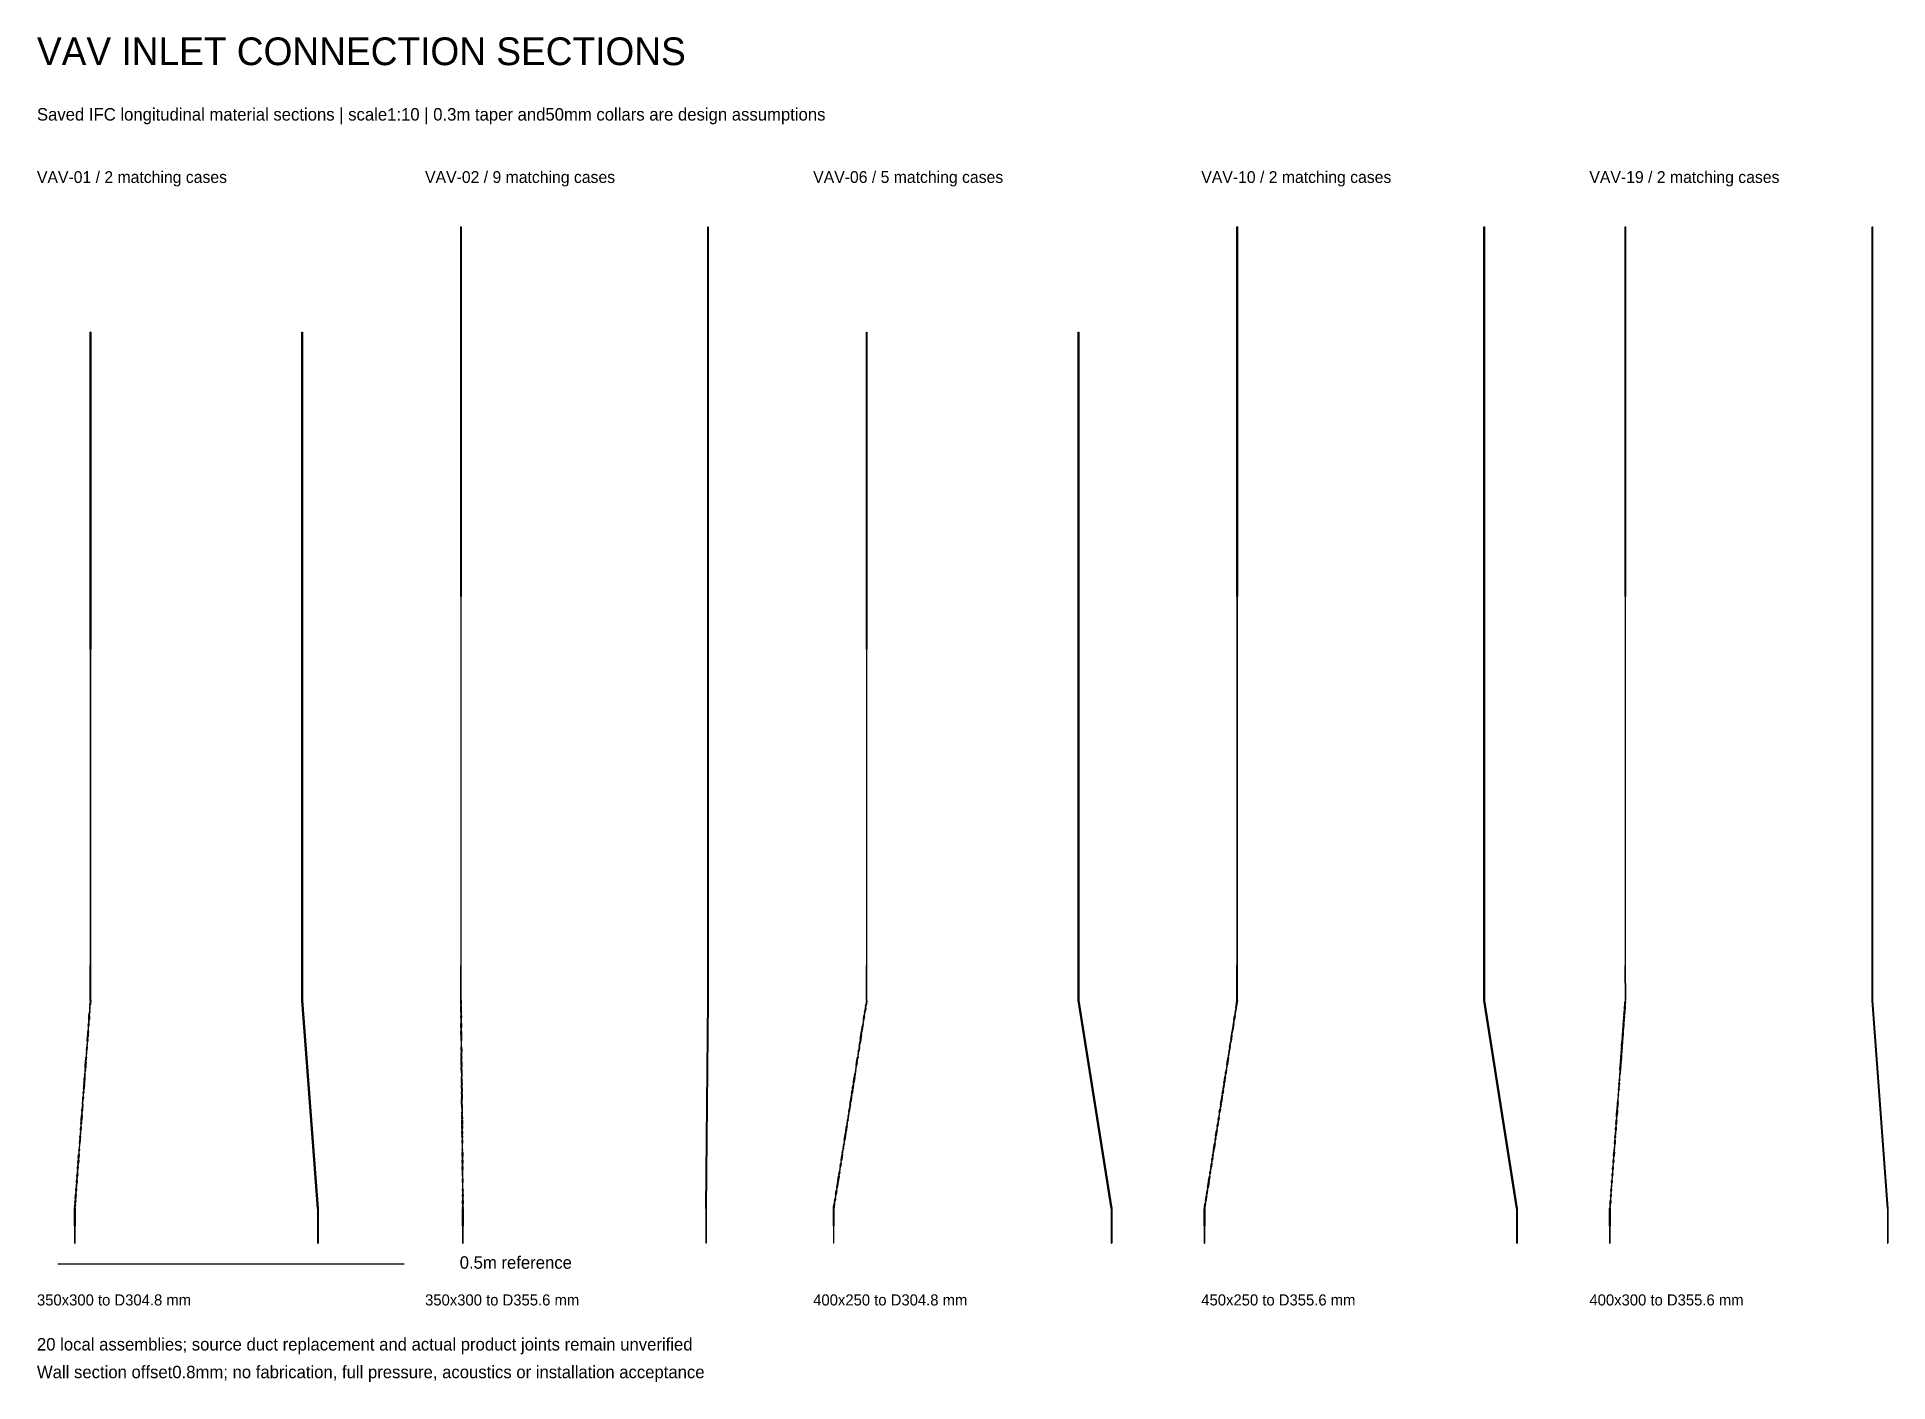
# Model space of a CAD drawing. Header units: metres. Extents: x 0.07 to 2.74, y 0.02 to 1.96.
import ezdxf

# ---------------------------------------------------------------- set-up
doc = ezdxf.new("R2010")
doc.units = ezdxf.units.M
doc.layers.add('BSA_INLET_OUTLINE', color=7, linetype='Continuous')
doc.layers.add('BSA_SECTION_REFERENCE', color=7, linetype='Continuous')

msp = doc.modelspace()

# ---------------------------------------------------------------- texts
for s, height, p in [('VAV INLET CONNECTION SECTIONS', 0.04, (0.07, 1.92)), ('Saved IFC longitudinal material sections | scale1:10 | 0.3m taper and50mm collars are design assumptions', 0.018, (0.07, 1.84)), ('VAV-01 / 2 matching cases', 0.017, (0.07, 1.75)), ('VAV-02 / 9 matching cases', 0.017, (0.63, 1.75)), ('VAV-06 / 5 matching cases', 0.017, (1.19, 1.75)), ('VAV-10 / 2 matching cases', 0.017, (1.75, 1.75)), ('VAV-19 / 2 matching cases', 0.017, (2.31, 1.75)), ('0.5m reference', 0.018, (0.68, 0.183)), ('350x300 to D304.8 mm', 0.016, (0.07, 0.13)), ('350x300 to D355.6 mm', 0.016, (0.63, 0.13)), ('400x250 to D304.8 mm', 0.016, (1.19, 0.13)), ('450x250 to D355.6 mm', 0.016, (1.75, 0.13)), ('400x300 to D355.6 mm', 0.016, (2.31, 0.13)), ('20 local assemblies; source duct replacement and actual product joints remain unverified', 0.018, (0.07, 0.065)), ('Wall section offset0.8mm; no fabrication, full pressure, acoustics or installation acceptance', 0.018, (0.07, 0.025))]:
    msp.add_text(s, height=height).set_placement(p)

# ---------------------------------------------------------------- linework, layer by layer
at = {"layer": 'BSA_INLET_OUTLINE'}
for p, q in [((0.6814, 1.1534), (0.6814, 1.6868)), ((0.6814, 1.6868), (0.6818, 1.6868)), ((0.6822, 1.6868), (0.6818, 1.6868)), ((0.6822, 1.6868), (0.6822, 1.1534)), ((1.0378, 0.62), (1.0378, 1.6868)), ((1.0378, 1.6868), (1.0386, 1.6868)), ((1.0386, 1.6868), (1.0386, 0.62)), ((1.8014, 1.1534), (1.8014, 1.6868)), ((1.8014, 1.6868), (1.8018, 1.6868)), ((1.8022, 1.6868), (1.8018, 1.6868)), ((1.8022, 1.6868), (1.8022, 1.1534)), ((2.1578, 0.62), (2.1578, 1.6868)), ((2.1578, 1.6868), (2.1586, 1.6868)), ((2.1586, 1.6868), (2.1586, 0.62)), ((2.3614, 1.1534), (2.3614, 1.6868)), ((2.3614, 1.6868), (2.3618, 1.6868)), ((2.3622, 1.6868), (2.3618, 1.6868)), ((2.3622, 1.6868), (2.3622, 1.1534)), ((2.7178, 0.62), (2.7178, 1.6868)), ((2.7178, 1.6868), (2.7186, 1.6868)), ((2.7186, 1.6868), (2.7186, 0.62)), ((0.1468, 1.0772), (0.1468, 1.5344)), ((0.1468, 1.5344), (0.1472, 1.5344)), ((0.1476, 1.5344), (0.1472, 1.5344)), ((0.1476, 1.5344), (0.1476, 1.0772)), ((0.4524, 0.62), (0.4524, 1.5344)), ((0.4524, 1.5344), (0.4532, 1.5344)), ((0.4532, 1.5344), (0.4532, 0.62)), ((1.2668, 1.0772), (1.2668, 1.5344)), ((1.2668, 1.5344), (1.2672, 1.5344)), ((1.2676, 1.5344), (1.2672, 1.5344)), ((1.2676, 1.5344), (1.2676, 1.0772)), ((1.5724, 0.62), (1.5724, 1.5344)), ((1.5724, 1.5344), (1.5732, 1.5344)), ((1.5732, 1.5344), (1.5732, 0.62)), ((0.6814, 1.1534), (0.6814, 0.62)), ((0.6822, 0.62), (0.6822, 1.1534)), ((1.8014, 1.1534), (1.8014, 0.62)), ((1.8022, 0.62), (1.8022, 1.1534)), ((2.3614, 1.1534), (2.3614, 0.62)), ((2.3622, 0.62), (2.3622, 1.1534)), ((0.1468, 1.0772), (0.1468, 0.62)), ((0.1476, 0.62), (0.1476, 1.0772)), ((1.2668, 1.0772), (1.2668, 0.62)), ((1.2676, 0.62), (1.2676, 1.0772)), ((0.1468, 0.62), (0.1472, 0.62)), ((0.1468, 0.57), (0.1468, 0.62)), ((0.1472, 0.62), (0.1468, 0.62)), ((0.1476, 0.62), (0.1472, 0.62)), ((0.1472, 0.62), (0.1476, 0.62)), ((0.1476, 0.57), (0.1476, 0.62)), ((0.4524, 0.62), (0.4532, 0.62)), ((0.4524, 0.57), (0.4524, 0.62)), ((0.4532, 0.62), (0.4524, 0.62)), ((0.4532, 0.62), (0.4532, 0.57)), ((0.6814, 0.62), (0.6818, 0.62)), ((0.6814, 0.57), (0.6814, 0.62)), ((0.6818, 0.62), (0.6814, 0.62)), ((0.6822, 0.62), (0.6818, 0.62)), ((0.6818, 0.62), (0.6822, 0.62)), ((0.6822, 0.57), (0.6822, 0.62)), ((1.0378, 0.62), (1.0386, 0.62)), ((1.0378, 0.57), (1.0378, 0.62)), ((1.0386, 0.62), (1.0378, 0.62)), ((1.0386, 0.62), (1.0386, 0.57)), ((1.2668, 0.62), (1.2672, 0.62)), ((1.2668, 0.57), (1.2668, 0.62)), ((1.2672, 0.62), (1.2668, 0.62)), ((1.2676, 0.62), (1.2672, 0.62)), ((1.2672, 0.62), (1.2676, 0.62)), ((1.2676, 0.57), (1.2676, 0.62)), ((1.5724, 0.62), (1.5732, 0.62)), ((1.5724, 0.57), (1.5724, 0.62)), ((1.5732, 0.62), (1.5724, 0.62)), ((1.5732, 0.62), (1.5732, 0.57)), ((1.8014, 0.62), (1.8018, 0.62)), ((1.8014, 0.57), (1.8014, 0.62)), ((1.8018, 0.62), (1.8014, 0.62)), ((1.8022, 0.62), (1.8018, 0.62)), ((1.8018, 0.62), (1.8022, 0.62)), ((1.8022, 0.57), (1.8022, 0.62)), ((2.1578, 0.62), (2.1586, 0.62)), ((2.1578, 0.57), (2.1578, 0.62)), ((2.1586, 0.62), (2.1578, 0.62)), ((2.1586, 0.62), (2.1586, 0.57)), ((2.3614, 0.595), (2.3614, 0.62)), ((2.3614, 0.62), (2.3618, 0.62)), ((2.3618, 0.62), (2.3614, 0.62)), ((2.3622, 0.62), (2.3618, 0.62)), ((2.3618, 0.62), (2.3622, 0.62)), ((2.3622, 0.595), (2.3622, 0.62)), ((2.7178, 0.62), (2.7186, 0.62)), ((2.7178, 0.57), (2.7178, 0.62)), ((2.7186, 0.62), (2.7178, 0.62)), ((2.7186, 0.62), (2.7186, 0.57)), ((2.3614, 0.595), (2.3614, 0.57)), ((2.3622, 0.595), (2.3622, 0.57)), ((0.1462, 0.5626), (0.146, 0.5589)), ((0.1462, 0.5626), (0.1464, 0.5644)), ((0.1468, 0.57), (0.1464, 0.5644)), ((0.1468, 0.5589), (0.147, 0.5626)), ((0.147, 0.5626), (0.1472, 0.5644)), ((0.1476, 0.57), (0.1472, 0.5644)), ((0.475, 0.27), (0.4524, 0.57)), ((0.4532, 0.57), (0.4758, 0.27)), ((0.6815, 0.5644), (0.6814, 0.57)), ((0.6815, 0.5644), (0.6815, 0.5626)), ((0.6815, 0.5589), (0.6815, 0.5626)), ((0.6822, 0.57), (0.6823, 0.5644)), ((0.6823, 0.5626), (0.6823, 0.5644)), ((0.6823, 0.5626), (0.6823, 0.5589)), ((1.035, 0.27), (1.0378, 0.57)), ((1.0386, 0.57), (1.0358, 0.27)), ((1.2656, 0.5626), (1.265, 0.5589)), ((1.2656, 0.5626), (1.2659, 0.5644)), ((1.2658, 0.5589), (1.2664, 0.5626)), ((1.2668, 0.57), (1.2659, 0.5644)), ((1.2664, 0.5626), (1.2667, 0.5644)), ((1.2676, 0.57), (1.2667, 0.5644)), ((1.62, 0.27), (1.5724, 0.57)), ((1.5732, 0.57), (1.6208, 0.27)), ((1.7997, 0.5589), (1.8002, 0.5626)), ((1.8002, 0.5626), (1.8014, 0.57)), ((1.801, 0.5626), (1.8005, 0.5589)), ((1.8022, 0.57), (1.801, 0.5626)), ((2.205, 0.27), (2.1578, 0.57)), ((2.1586, 0.57), (2.2058, 0.27)), ((2.3606, 0.5589), (2.3608, 0.562)), ((2.3609, 0.5632), (2.3608, 0.562)), ((2.3609, 0.5632), (2.361, 0.5644)), ((2.361, 0.5644), (2.3613, 0.5681)), ((2.3614, 0.57), (2.3613, 0.5681)), ((2.3616, 0.562), (2.3614, 0.5589)), ((2.3616, 0.562), (2.3617, 0.5632)), ((2.3618, 0.5644), (2.3617, 0.5632)), ((2.3621, 0.5681), (2.3618, 0.5644)), ((2.3621, 0.5681), (2.3622, 0.57)), ((2.74, 0.27), (2.7178, 0.57)), ((2.7186, 0.57), (2.7408, 0.27)), ((0.1441, 0.5342), (0.144, 0.533)), ((0.1441, 0.5342), (0.1443, 0.5367)), ((0.1445, 0.5391), (0.1443, 0.5367)), ((0.1446, 0.5404), (0.1445, 0.5391)), ((0.1448, 0.5428), (0.1446, 0.5404)), ((0.1448, 0.5428), (0.1451, 0.5478)), ((0.1448, 0.533), (0.1449, 0.5342)), ((0.1451, 0.5367), (0.1449, 0.5342)), ((0.1451, 0.5478), (0.1456, 0.5533)), ((0.1451, 0.5367), (0.1453, 0.5391)), ((0.1453, 0.5391), (0.1454, 0.5404)), ((0.1454, 0.5404), (0.1456, 0.5428)), ((0.1457, 0.5552), (0.1456, 0.5533)), ((0.1459, 0.5478), (0.1456, 0.5428)), ((0.146, 0.5589), (0.1457, 0.5552)), ((0.1459, 0.5478), (0.1464, 0.5533)), ((0.1465, 0.5552), (0.1464, 0.5533)), ((0.1465, 0.5552), (0.1468, 0.5589)), ((0.6815, 0.5552), (0.6815, 0.5589)), ((0.6816, 0.5533), (0.6815, 0.5552)), ((0.6816, 0.5533), (0.6816, 0.5478)), ((0.6816, 0.5457), (0.6816, 0.5478)), ((0.6816, 0.5457), (0.6816, 0.5447)), ((0.6816, 0.5447), (0.6817, 0.542)), ((0.6817, 0.542), (0.6817, 0.5367)), ((0.6818, 0.5313), (0.6817, 0.5367)), ((0.6823, 0.5589), (0.6823, 0.5552)), ((0.6823, 0.5552), (0.6824, 0.5533)), ((0.6824, 0.5478), (0.6824, 0.5533)), ((0.6824, 0.5478), (0.6824, 0.5457)), ((0.6824, 0.5447), (0.6824, 0.5457)), ((0.6825, 0.542), (0.6824, 0.5447)), ((0.6825, 0.5367), (0.6825, 0.542)), ((0.6825, 0.5367), (0.6826, 0.5313)), ((1.2615, 0.5367), (1.2609, 0.5329)), ((1.2619, 0.5391), (1.2615, 0.5367)), ((1.2623, 0.5367), (1.2617, 0.5329)), ((1.2621, 0.5404), (1.2619, 0.5391)), ((1.2625, 0.5428), (1.2621, 0.5404)), ((1.2623, 0.5367), (1.2627, 0.5391)), ((1.2625, 0.5428), (1.2633, 0.5478)), ((1.2627, 0.5391), (1.2629, 0.5404)), ((1.2629, 0.5404), (1.2633, 0.5428)), ((1.2639, 0.5515), (1.2633, 0.5478)), ((1.2641, 0.5478), (1.2633, 0.5428)), ((1.2642, 0.5533), (1.2639, 0.5515)), ((1.2641, 0.5478), (1.2647, 0.5515)), ((1.2642, 0.5533), (1.2646, 0.5558)), ((1.265, 0.5589), (1.2646, 0.5558)), ((1.2647, 0.5515), (1.265, 0.5533)), ((1.265, 0.5533), (1.2654, 0.5558)), ((1.2658, 0.5589), (1.2654, 0.5558)), ((1.7962, 0.5367), (1.7947, 0.5273)), ((1.7965, 0.5391), (1.7962, 0.5367)), ((1.797, 0.5367), (1.7964, 0.533)), ((1.7967, 0.5404), (1.7965, 0.5391)), ((1.7971, 0.5428), (1.7967, 0.5404)), ((1.797, 0.5367), (1.7973, 0.5391)), ((1.7971, 0.5428), (1.7979, 0.5478)), ((1.7973, 0.5391), (1.7975, 0.5404)), ((1.7975, 0.5404), (1.7979, 0.5428)), ((1.7985, 0.5515), (1.7979, 0.5478)), ((1.7987, 0.5478), (1.7979, 0.5428)), ((1.7988, 0.5533), (1.7985, 0.5515)), ((1.7987, 0.5478), (1.7993, 0.5515)), ((1.7988, 0.5533), (1.7992, 0.5558)), ((1.7997, 0.5589), (1.7992, 0.5558)), ((1.7993, 0.5515), (1.7996, 0.5533)), ((1.7996, 0.5533), (1.8, 0.5558)), ((1.8005, 0.5589), (1.8, 0.5558)), ((2.3588, 0.5348), (2.3587, 0.534)), ((2.3588, 0.5348), (2.3589, 0.5367)), ((2.3589, 0.5367), (2.3591, 0.5386)), ((2.3591, 0.5394), (2.3592, 0.5404)), ((2.3591, 0.5394), (2.3591, 0.5386)), ((2.3592, 0.5404), (2.3594, 0.5424)), ((2.3595, 0.5438), (2.3594, 0.5432)), ((2.3594, 0.5432), (2.3594, 0.5424)), ((2.3595, 0.5438), (2.3597, 0.5476)), ((2.3595, 0.534), (2.3596, 0.5348)), ((2.3597, 0.5367), (2.3596, 0.5348)), ((2.3598, 0.5479), (2.3597, 0.5476)), ((2.3599, 0.5386), (2.3597, 0.5367)), ((2.3599, 0.5496), (2.3598, 0.5485)), ((2.3598, 0.5485), (2.3598, 0.5479)), ((2.3599, 0.5496), (2.3602, 0.5533)), ((2.36, 0.5404), (2.3599, 0.5394)), ((2.3599, 0.5386), (2.3599, 0.5394)), ((2.3602, 0.5424), (2.36, 0.5404)), ((2.3602, 0.5533), (2.3603, 0.5546)), ((2.3605, 0.5471), (2.3602, 0.5432)), ((2.3602, 0.5424), (2.3602, 0.5432)), ((2.3604, 0.5558), (2.3603, 0.5546)), ((2.3604, 0.5558), (2.3606, 0.5589)), ((2.3605, 0.5476), (2.3606, 0.5479)), ((2.3605, 0.5471), (2.3605, 0.5476)), ((2.3606, 0.5485), (2.3607, 0.5496)), ((2.3606, 0.5479), (2.3606, 0.5485)), ((2.361, 0.5533), (2.3607, 0.5496)), ((2.3611, 0.5546), (2.361, 0.5533)), ((2.3611, 0.5546), (2.3612, 0.5558)), ((2.3614, 0.5589), (2.3612, 0.5558)), ((0.1424, 0.5117), (0.1418, 0.5033)), ((0.1424, 0.5117), (0.1426, 0.5144)), ((0.1426, 0.5144), (0.1429, 0.5181)), ((0.1426, 0.5033), (0.1432, 0.5117)), ((0.143, 0.52), (0.1429, 0.5181)), ((0.143, 0.52), (0.1432, 0.5219)), ((0.1432, 0.5219), (0.1435, 0.5256)), ((0.1434, 0.5144), (0.1432, 0.5117)), ((0.1434, 0.5144), (0.1437, 0.5181)), ((0.1438, 0.5305), (0.1435, 0.5256)), ((0.1438, 0.52), (0.1437, 0.5181)), ((0.144, 0.533), (0.1438, 0.5305)), ((0.144, 0.5219), (0.1438, 0.52)), ((0.1443, 0.5256), (0.144, 0.5219)), ((0.1443, 0.5256), (0.1446, 0.5305)), ((0.1446, 0.5305), (0.1448, 0.533)), ((0.6818, 0.5313), (0.6818, 0.5286)), ((0.6818, 0.5286), (0.6818, 0.5276)), ((0.6818, 0.5276), (0.6818, 0.5256)), ((0.6818, 0.5219), (0.6818, 0.5256)), ((0.6819, 0.52), (0.6818, 0.5219)), ((0.6819, 0.5144), (0.6819, 0.52)), ((0.6819, 0.5126), (0.6819, 0.5144)), ((0.6819, 0.5126), (0.6819, 0.5117)), ((0.6819, 0.5117), (0.682, 0.5089)), ((0.682, 0.5089), (0.682, 0.5033)), ((0.6826, 0.5286), (0.6826, 0.5313)), ((0.6826, 0.5276), (0.6826, 0.5286)), ((0.6826, 0.5256), (0.6826, 0.5276)), ((0.6826, 0.5256), (0.6826, 0.5219)), ((0.6826, 0.5219), (0.6827, 0.52)), ((0.6827, 0.52), (0.6827, 0.5144)), ((0.6827, 0.5144), (0.6827, 0.5126)), ((0.6827, 0.5117), (0.6827, 0.5126)), ((0.6828, 0.5089), (0.6827, 0.5117)), ((0.6828, 0.5033), (0.6828, 0.5089)), ((1.2562, 0.5033), (1.2573, 0.5098)), ((1.257, 0.5033), (1.2581, 0.5098)), ((1.258, 0.5144), (1.2573, 0.5098)), ((1.258, 0.5144), (1.2589, 0.52)), ((1.2588, 0.5144), (1.2581, 0.5098)), ((1.2597, 0.52), (1.2588, 0.5144)), ((1.2589, 0.52), (1.2598, 0.5262)), ((1.2597, 0.52), (1.2606, 0.5262)), ((1.26, 0.5273), (1.2598, 0.5262)), ((1.26, 0.5273), (1.2603, 0.5291)), ((1.2605, 0.5302), (1.2603, 0.5291)), ((1.2605, 0.5302), (1.2606, 0.5311)), ((1.2606, 0.5311), (1.2608, 0.5324)), ((1.2606, 0.5262), (1.2608, 0.5273)), ((1.2609, 0.5329), (1.2608, 0.5324)), ((1.2611, 0.5291), (1.2608, 0.5273)), ((1.2611, 0.5291), (1.2613, 0.5302)), ((1.2614, 0.5311), (1.2613, 0.5302)), ((1.2616, 0.5324), (1.2614, 0.5311)), ((1.2616, 0.5324), (1.2617, 0.5329)), ((1.7909, 0.5033), (1.7919, 0.5098)), ((1.7917, 0.5033), (1.7927, 0.5098)), ((1.7927, 0.5144), (1.7919, 0.5098)), ((1.7927, 0.5144), (1.7935, 0.52)), ((1.7935, 0.5144), (1.7927, 0.5098)), ((1.7935, 0.52), (1.7945, 0.5261)), ((1.7943, 0.52), (1.7935, 0.5144)), ((1.7943, 0.52), (1.7953, 0.5261)), ((1.7947, 0.5273), (1.7945, 0.5261)), ((1.7953, 0.5261), (1.7955, 0.5273)), ((1.7958, 0.5291), (1.7955, 0.5273)), ((1.7958, 0.5291), (1.796, 0.5302)), ((1.7961, 0.5311), (1.796, 0.5302)), ((1.7963, 0.5324), (1.7961, 0.5311)), ((1.7963, 0.5324), (1.7964, 0.533)), ((2.3565, 0.5039), (2.357, 0.5111)), ((2.3571, 0.5117), (2.357, 0.5111)), ((2.3571, 0.5117), (2.3572, 0.5139)), ((2.3573, 0.515), (2.3572, 0.5139)), ((2.3574, 0.5156), (2.3573, 0.515)), ((2.3578, 0.5111), (2.3573, 0.5039)), ((2.3574, 0.5156), (2.3576, 0.5181)), ((2.3576, 0.5181), (2.3577, 0.5194)), ((2.3577, 0.52), (2.3578, 0.5214)), ((2.3577, 0.52), (2.3577, 0.5194)), ((2.3579, 0.5221), (2.3578, 0.5214)), ((2.3578, 0.5111), (2.3579, 0.5117)), ((2.3579, 0.5221), (2.3581, 0.5249)), ((2.358, 0.5139), (2.3579, 0.5117)), ((2.358, 0.5139), (2.3581, 0.515)), ((2.3581, 0.5258), (2.3584, 0.5296)), ((2.3581, 0.5258), (2.3581, 0.5249)), ((2.3581, 0.515), (2.3582, 0.5156)), ((2.3584, 0.5181), (2.3582, 0.5156)), ((2.3585, 0.5309), (2.3584, 0.5296)), ((2.3585, 0.5194), (2.3584, 0.5181)), ((2.3585, 0.5309), (2.3587, 0.533)), ((2.3586, 0.5214), (2.3585, 0.52)), ((2.3585, 0.5194), (2.3585, 0.52)), ((2.3586, 0.5214), (2.3587, 0.5221)), ((2.3587, 0.533), (2.3587, 0.534)), ((2.3589, 0.5249), (2.3587, 0.5221)), ((2.3592, 0.5296), (2.3589, 0.5258)), ((2.3589, 0.5249), (2.3589, 0.5258)), ((2.3592, 0.5296), (2.3593, 0.5309)), ((2.3595, 0.533), (2.3593, 0.5309)), ((2.3595, 0.534), (2.3595, 0.533)), ((0.1398, 0.4774), (0.1401, 0.4811)), ((0.1401, 0.4811), (0.1406, 0.4873)), ((0.1407, 0.4885), (0.1406, 0.4873)), ((0.1409, 0.4811), (0.1406, 0.4774)), ((0.1408, 0.4904), (0.1407, 0.4885)), ((0.1411, 0.4941), (0.1408, 0.4904)), ((0.1409, 0.4811), (0.1414, 0.4873)), ((0.1414, 0.4978), (0.1411, 0.4941)), ((0.1414, 0.4978), (0.1418, 0.5033)), ((0.1415, 0.4885), (0.1414, 0.4873)), ((0.1415, 0.4885), (0.1416, 0.4904)), ((0.1416, 0.4904), (0.1419, 0.4941)), ((0.1419, 0.4941), (0.1422, 0.4978)), ((0.1426, 0.5033), (0.1422, 0.4978)), ((0.6821, 0.4978), (0.682, 0.5033)), ((0.6821, 0.4978), (0.6821, 0.4962)), ((0.6821, 0.4962), (0.6821, 0.4947)), ((0.6822, 0.4885), (0.6821, 0.4947)), ((0.6822, 0.4885), (0.6822, 0.4873)), ((0.6822, 0.4811), (0.6822, 0.4873)), ((0.6823, 0.4774), (0.6822, 0.4811)), ((0.6828, 0.5033), (0.6829, 0.4978)), ((0.6829, 0.4978), (0.6829, 0.4962)), ((0.6829, 0.4947), (0.6829, 0.4962)), ((0.683, 0.4885), (0.6829, 0.4947)), ((0.683, 0.4885), (0.683, 0.4873)), ((0.683, 0.4811), (0.683, 0.4873)), ((0.683, 0.4811), (0.6831, 0.4774)), ((1.2521, 0.4774), (1.2527, 0.4811)), ((1.2527, 0.4811), (1.2539, 0.4885)), ((1.2535, 0.4811), (1.2529, 0.4774)), ((1.2535, 0.4811), (1.2544, 0.4867)), ((1.2543, 0.491), (1.2539, 0.4885)), ((1.2545, 0.4922), (1.2543, 0.491)), ((1.2547, 0.4885), (1.2544, 0.4867)), ((1.255, 0.4959), (1.2545, 0.4922)), ((1.2547, 0.4885), (1.2551, 0.491)), ((1.255, 0.4959), (1.2554, 0.4978)), ((1.2551, 0.491), (1.2553, 0.4922)), ((1.2553, 0.4922), (1.2558, 0.4959)), ((1.2562, 0.5033), (1.2554, 0.4978)), ((1.2558, 0.4959), (1.2562, 0.4978)), ((1.257, 0.5033), (1.2562, 0.4978)), ((1.7868, 0.4774), (1.7874, 0.4811)), ((1.7874, 0.4811), (1.7886, 0.4885)), ((1.7882, 0.4811), (1.7876, 0.4774)), ((1.7894, 0.4885), (1.7882, 0.4811)), ((1.789, 0.491), (1.7886, 0.4885)), ((1.7892, 0.4922), (1.789, 0.491)), ((1.7897, 0.4959), (1.7892, 0.4922)), ((1.7894, 0.4885), (1.7898, 0.491)), ((1.7897, 0.4959), (1.7901, 0.4978)), ((1.7898, 0.491), (1.79, 0.4922)), ((1.79, 0.4922), (1.7905, 0.4959)), ((1.7909, 0.5033), (1.7901, 0.4978)), ((1.7905, 0.4959), (1.7909, 0.4978)), ((1.7917, 0.5033), (1.7909, 0.4978)), ((2.3549, 0.4822), (2.3548, 0.4811)), ((2.3548, 0.4811), (2.3548, 0.4806)), ((2.3549, 0.4822), (2.3553, 0.4881)), ((2.3554, 0.4889), (2.3553, 0.4881)), ((2.3554, 0.4889), (2.3555, 0.4904)), ((2.3555, 0.4904), (2.3557, 0.4933)), ((2.3556, 0.4811), (2.3557, 0.4822)), ((2.3556, 0.4806), (2.3556, 0.4811)), ((2.3558, 0.4948), (2.3557, 0.4933)), ((2.3561, 0.4881), (2.3557, 0.4822)), ((2.3558, 0.4948), (2.3561, 0.4978)), ((2.3561, 0.4978), (2.3564, 0.5022)), ((2.3561, 0.4881), (2.3562, 0.4889)), ((2.3563, 0.4904), (2.3562, 0.4889)), ((2.3565, 0.4933), (2.3563, 0.4904)), ((2.3565, 0.5031), (2.3564, 0.5022)), ((2.3565, 0.5039), (2.3565, 0.5034)), ((2.3565, 0.5034), (2.3565, 0.5031)), ((2.3565, 0.4933), (2.3566, 0.4948)), ((2.3569, 0.4978), (2.3566, 0.4948)), ((2.3572, 0.5022), (2.3569, 0.4978)), ((2.3572, 0.5022), (2.3573, 0.5031)), ((2.3573, 0.5034), (2.3573, 0.5039)), ((2.3573, 0.5031), (2.3573, 0.5034)), ((0.138, 0.4533), (0.1381, 0.4546)), ((0.1382, 0.4558), (0.1381, 0.4546)), ((0.1382, 0.4558), (0.1385, 0.46)), ((0.1386, 0.4606), (0.1385, 0.46)), ((0.1388, 0.4634), (0.1386, 0.4606)), ((0.1389, 0.4656), (0.1388, 0.4639)), ((0.1388, 0.4638), (0.1388, 0.4639)), ((0.1388, 0.4634), (0.1388, 0.4638)), ((0.1389, 0.4546), (0.1388, 0.4533)), ((0.139, 0.467), (0.1389, 0.4656)), ((0.1389, 0.4546), (0.139, 0.4558)), ((0.1393, 0.47), (0.139, 0.4671)), ((0.139, 0.467), (0.139, 0.4671)), ((0.1393, 0.46), (0.139, 0.4558)), ((0.1395, 0.4728), (0.1393, 0.47)), ((0.1393, 0.46), (0.1394, 0.4606)), ((0.1394, 0.4606), (0.1396, 0.4634)), ((0.1395, 0.4728), (0.1398, 0.4774)), ((0.1396, 0.4639), (0.1397, 0.4656)), ((0.1396, 0.4639), (0.1396, 0.4638)), ((0.1396, 0.4638), (0.1396, 0.4634)), ((0.1397, 0.4656), (0.1398, 0.467)), ((0.1401, 0.47), (0.1398, 0.4671)), ((0.1398, 0.4671), (0.1398, 0.467)), ((0.1401, 0.47), (0.1403, 0.4728)), ((0.1406, 0.4774), (0.1403, 0.4728)), ((0.6823, 0.4774), (0.6823, 0.4743)), ((0.6823, 0.47), (0.6823, 0.4743)), ((0.6823, 0.47), (0.6824, 0.4609)), ((0.6824, 0.4609), (0.6824, 0.4606)), ((0.6824, 0.4606), (0.6824, 0.46)), ((0.6825, 0.4558), (0.6824, 0.46)), ((0.6825, 0.4558), (0.6825, 0.4546)), ((0.6825, 0.4533), (0.6825, 0.4546)), ((0.6831, 0.4774), (0.6831, 0.4743)), ((0.6831, 0.47), (0.6831, 0.4743)), ((0.6831, 0.47), (0.6832, 0.4609)), ((0.6832, 0.4609), (0.6832, 0.4606)), ((0.6832, 0.4606), (0.6832, 0.46)), ((0.6833, 0.4558), (0.6832, 0.46)), ((0.6833, 0.4558), (0.6833, 0.4546)), ((0.6833, 0.4533), (0.6833, 0.4546)), ((1.2484, 0.454), (1.2486, 0.4553)), ((1.2487, 0.4558), (1.2486, 0.4553)), ((1.2487, 0.4558), (1.2493, 0.4599)), ((1.2494, 0.4553), (1.2492, 0.454)), ((1.2496, 0.4618), (1.2493, 0.4599)), ((1.2494, 0.4553), (1.2495, 0.4558)), ((1.2501, 0.4599), (1.2495, 0.4558)), ((1.2496, 0.4618), (1.2499, 0.4634)), ((1.2499, 0.4634), (1.25, 0.4643)), ((1.2509, 0.47), (1.25, 0.4643)), ((1.2501, 0.4599), (1.2504, 0.4618)), ((1.2507, 0.4634), (1.2504, 0.4618)), ((1.2508, 0.4643), (1.2507, 0.4634)), ((1.2517, 0.47), (1.2508, 0.4643)), ((1.2521, 0.4774), (1.2509, 0.47)), ((1.2517, 0.47), (1.2529, 0.4774)), ((1.7832, 0.454), (1.7834, 0.4553)), ((1.7834, 0.4558), (1.7841, 0.4599)), ((1.7834, 0.4558), (1.7834, 0.4553)), ((1.7842, 0.4553), (1.784, 0.454)), ((1.7842, 0.4609), (1.7841, 0.4599)), ((1.7849, 0.4649), (1.7842, 0.4609)), ((1.7849, 0.4599), (1.7842, 0.4558)), ((1.7842, 0.4553), (1.7842, 0.4558)), ((1.7849, 0.4649), (1.7851, 0.4662)), ((1.7849, 0.4599), (1.785, 0.4609)), ((1.785, 0.4609), (1.7857, 0.4649)), ((1.7857, 0.47), (1.7851, 0.4666)), ((1.7851, 0.4662), (1.7851, 0.4666)), ((1.7868, 0.4774), (1.7857, 0.47)), ((1.7859, 0.4662), (1.7857, 0.4649)), ((1.7865, 0.47), (1.7859, 0.4666)), ((1.7859, 0.4666), (1.7859, 0.4662)), ((1.7865, 0.47), (1.7876, 0.4774)), ((2.3529, 0.4551), (2.3528, 0.4535)), ((2.3533, 0.4603), (2.3529, 0.4556)), ((2.3529, 0.4551), (2.3529, 0.4556)), ((2.354, 0.4693), (2.3533, 0.461)), ((2.3533, 0.4603), (2.3533, 0.461)), ((2.3533, 0.4603), (2.3533, 0.4603)), ((2.3533, 0.4603), (2.3533, 0.4603)), ((2.3536, 0.4535), (2.3537, 0.4551)), ((2.3537, 0.4556), (2.3541, 0.4603)), ((2.3537, 0.4556), (2.3537, 0.4551)), ((2.354, 0.4705), (2.3545, 0.4765)), ((2.354, 0.4705), (2.354, 0.47)), ((2.354, 0.47), (2.354, 0.4696)), ((2.354, 0.4696), (2.354, 0.4693)), ((2.3541, 0.4605), (2.3543, 0.4634)), ((2.3541, 0.4605), (2.3541, 0.4603)), ((2.3541, 0.4603), (2.3541, 0.4603)), ((2.3543, 0.4634), (2.3544, 0.4641)), ((2.3545, 0.4655), (2.3544, 0.4641)), ((2.3546, 0.4776), (2.3545, 0.4772)), ((2.3545, 0.4772), (2.3545, 0.4765)), ((2.3546, 0.4667), (2.3545, 0.4655)), ((2.3546, 0.4776), (2.3548, 0.4806)), ((2.3548, 0.4696), (2.3546, 0.4671)), ((2.3546, 0.4667), (2.3546, 0.4671)), ((2.3553, 0.4765), (2.3548, 0.4705)), ((2.3548, 0.47), (2.3548, 0.4705)), ((2.3548, 0.4696), (2.3548, 0.47)), ((2.3553, 0.4772), (2.3554, 0.4776)), ((2.3553, 0.4765), (2.3553, 0.4772)), ((2.3556, 0.4806), (2.3554, 0.4776)), ((0.1355, 0.42), (0.1361, 0.4276)), ((0.1361, 0.4283), (0.1363, 0.4304)), ((0.1361, 0.4276), (0.1361, 0.4283)), ((0.1365, 0.4336), (0.1363, 0.4304)), ((0.1363, 0.42), (0.1369, 0.4276)), ((0.1366, 0.4352), (0.1365, 0.4336)), ((0.1366, 0.4352), (0.1369, 0.4385)), ((0.137, 0.4404), (0.1369, 0.4385)), ((0.1371, 0.4304), (0.1369, 0.4283)), ((0.1369, 0.4283), (0.1369, 0.4276)), ((0.1371, 0.4415), (0.137, 0.4404)), ((0.1372, 0.443), (0.1371, 0.4415)), ((0.1371, 0.4304), (0.1373, 0.4336)), ((0.1372, 0.443), (0.1375, 0.446)), ((0.1373, 0.4336), (0.1374, 0.4352)), ((0.1377, 0.4385), (0.1374, 0.4352)), ((0.1375, 0.446), (0.1377, 0.4487)), ((0.1378, 0.4499), (0.1377, 0.4487)), ((0.1377, 0.4385), (0.1378, 0.4404)), ((0.1378, 0.4507), (0.138, 0.4533)), ((0.1378, 0.4507), (0.1378, 0.4499)), ((0.1378, 0.4404), (0.1379, 0.4415)), ((0.1379, 0.4415), (0.138, 0.443)), ((0.1385, 0.4487), (0.138, 0.443)), ((0.1385, 0.4487), (0.1386, 0.4499)), ((0.1388, 0.4533), (0.1386, 0.4507)), ((0.1386, 0.4499), (0.1386, 0.4507)), ((0.6825, 0.4507), (0.6825, 0.4533)), ((0.6825, 0.4507), (0.6825, 0.4499)), ((0.6825, 0.4499), (0.6825, 0.4487)), ((0.6826, 0.443), (0.6825, 0.4487)), ((0.6826, 0.443), (0.6826, 0.4415)), ((0.6826, 0.4415), (0.6826, 0.4404)), ((0.6826, 0.4404), (0.6826, 0.4385)), ((0.6827, 0.4352), (0.6826, 0.4385)), ((0.6827, 0.4352), (0.6827, 0.4304)), ((0.6827, 0.4302), (0.6827, 0.4304)), ((0.6827, 0.4301), (0.6827, 0.4302)), ((0.6827, 0.4301), (0.6827, 0.4276)), ((0.6828, 0.42), (0.6827, 0.4276)), ((0.6833, 0.4507), (0.6833, 0.4533)), ((0.6833, 0.4507), (0.6833, 0.4499)), ((0.6833, 0.4499), (0.6833, 0.4487)), ((0.6834, 0.443), (0.6833, 0.4487)), ((0.6834, 0.443), (0.6834, 0.4415)), ((0.6834, 0.4415), (0.6834, 0.4404)), ((0.6834, 0.4404), (0.6834, 0.4385)), ((0.6835, 0.4352), (0.6834, 0.4385)), ((0.6835, 0.4352), (0.6835, 0.4336)), ((0.6835, 0.4336), (0.6835, 0.4304)), ((0.6835, 0.4302), (0.6835, 0.4304)), ((0.6835, 0.4301), (0.6835, 0.4302)), ((0.6835, 0.4301), (0.6835, 0.4276)), ((0.6836, 0.42), (0.6835, 0.4276)), ((1.2435, 0.4233), (1.2446, 0.4301)), ((1.2454, 0.4301), (1.2443, 0.4233)), ((1.2447, 0.4308), (1.2446, 0.4301)), ((1.2447, 0.4308), (1.2452, 0.4336)), ((1.2454, 0.4352), (1.2452, 0.4336)), ((1.2454, 0.4352), (1.2462, 0.4404)), ((1.2454, 0.4301), (1.2455, 0.4308)), ((1.246, 0.4336), (1.2455, 0.4308)), ((1.246, 0.4336), (1.2462, 0.4352)), ((1.2464, 0.4415), (1.2462, 0.4404)), ((1.247, 0.4404), (1.2462, 0.4352)), ((1.2467, 0.4431), (1.2464, 0.4415)), ((1.2467, 0.4431), (1.2469, 0.4448)), ((1.2469, 0.4448), (1.2471, 0.4461)), ((1.247, 0.4404), (1.2472, 0.4415)), ((1.2471, 0.4461), (1.2475, 0.4486)), ((1.2472, 0.4415), (1.2475, 0.4431)), ((1.2477, 0.4499), (1.2475, 0.4486)), ((1.2477, 0.4448), (1.2475, 0.4431)), ((1.2479, 0.4506), (1.2477, 0.4499)), ((1.2479, 0.4461), (1.2477, 0.4448)), ((1.248, 0.4512), (1.2479, 0.4506)), ((1.2483, 0.4486), (1.2479, 0.4461)), ((1.248, 0.4512), (1.2484, 0.4537)), ((1.2483, 0.4486), (1.2485, 0.4499)), ((1.2484, 0.454), (1.2484, 0.4537)), ((1.2485, 0.4499), (1.2487, 0.4506)), ((1.2487, 0.4506), (1.2488, 0.4512)), ((1.2492, 0.4537), (1.2488, 0.4512)), ((1.2492, 0.4537), (1.2492, 0.454)), ((1.7783, 0.4233), (1.7794, 0.4301)), ((1.7801, 0.4292), (1.7791, 0.4229)), ((1.7795, 0.4308), (1.7794, 0.4301)), ((1.7795, 0.4308), (1.7799, 0.4336)), ((1.7802, 0.4352), (1.7799, 0.4336)), ((1.7801, 0.4292), (1.7802, 0.4301)), ((1.7802, 0.4352), (1.781, 0.4404)), ((1.7802, 0.4301), (1.7803, 0.4308)), ((1.7807, 0.4336), (1.7803, 0.4308)), ((1.7807, 0.4336), (1.781, 0.4352)), ((1.7812, 0.4416), (1.781, 0.4404)), ((1.7818, 0.4404), (1.781, 0.4352)), ((1.7814, 0.4431), (1.7812, 0.4416)), ((1.7814, 0.4431), (1.7823, 0.4486)), ((1.7818, 0.4404), (1.782, 0.4416)), ((1.782, 0.4416), (1.7822, 0.4431)), ((1.7831, 0.4486), (1.7822, 0.4431)), ((1.7825, 0.4499), (1.7823, 0.4486)), ((1.7827, 0.4512), (1.7825, 0.4499)), ((1.7827, 0.4512), (1.7831, 0.4537)), ((1.7832, 0.454), (1.7831, 0.4537)), ((1.7831, 0.4486), (1.7833, 0.4499)), ((1.7833, 0.4499), (1.7835, 0.4512)), ((1.7839, 0.4537), (1.7835, 0.4512)), ((1.7839, 0.4537), (1.784, 0.454)), ((2.3509, 0.4281), (2.3507, 0.4254)), ((2.3513, 0.4337), (2.3509, 0.4284)), ((2.3509, 0.4281), (2.3509, 0.4284)), ((2.3513, 0.4337), (2.3514, 0.4347)), ((2.3518, 0.4405), (2.3514, 0.4347)), ((2.3515, 0.4254), (2.3517, 0.4281)), ((2.3517, 0.4284), (2.3521, 0.4337)), ((2.3517, 0.4284), (2.3517, 0.4281)), ((2.3518, 0.4405), (2.3519, 0.4413)), ((2.3519, 0.4413), (2.352, 0.4424)), ((2.3525, 0.4495), (2.352, 0.4424)), ((2.3522, 0.4347), (2.3521, 0.4337)), ((2.3522, 0.4347), (2.3526, 0.4405)), ((2.3525, 0.4502), (2.3526, 0.4506)), ((2.3525, 0.4495), (2.3525, 0.4502)), ((2.3528, 0.4535), (2.3526, 0.4506)), ((2.3527, 0.4413), (2.3526, 0.4405)), ((2.3528, 0.4424), (2.3527, 0.4413)), ((2.3528, 0.4424), (2.3533, 0.4495)), ((2.3534, 0.4506), (2.3533, 0.4502)), ((2.3533, 0.4502), (2.3533, 0.4495)), ((2.3534, 0.4506), (2.3536, 0.4535)), ((0.1339, 0.3981), (0.1343, 0.4041)), ((0.1344, 0.4059), (0.1343, 0.4041)), ((0.1348, 0.4108), (0.1344, 0.4059)), ((0.1351, 0.4041), (0.1347, 0.3981)), ((0.1348, 0.4108), (0.1349, 0.4121)), ((0.1349, 0.4123), (0.135, 0.4127)), ((0.1349, 0.4121), (0.1349, 0.4123)), ((0.1355, 0.42), (0.135, 0.414)), ((0.135, 0.414), (0.135, 0.4138)), ((0.135, 0.4138), (0.135, 0.4127)), ((0.1351, 0.4041), (0.1352, 0.4059)), ((0.1352, 0.4059), (0.1356, 0.4108)), ((0.1357, 0.4121), (0.1356, 0.4108)), ((0.1358, 0.4127), (0.1357, 0.4123)), ((0.1357, 0.4123), (0.1357, 0.4121)), ((0.1363, 0.42), (0.1358, 0.414)), ((0.1358, 0.4138), (0.1358, 0.414)), ((0.1358, 0.4127), (0.1358, 0.4138)), ((0.6828, 0.42), (0.6829, 0.4088)), ((0.6829, 0.4059), (0.6829, 0.4088)), ((0.6829, 0.4059), (0.6829, 0.4046)), ((0.683, 0.3995), (0.6829, 0.4046)), ((0.6836, 0.42), (0.6837, 0.4088)), ((0.6837, 0.4088), (0.6837, 0.4059)), ((0.6837, 0.4046), (0.6837, 0.4059)), ((0.6837, 0.4046), (0.6838, 0.3995)), ((1.24, 0.4013), (1.2395, 0.3979)), ((1.2403, 0.403), (1.24, 0.4013)), ((1.2403, 0.403), (1.2405, 0.4043)), ((1.2403, 0.3979), (1.2408, 0.4013)), ((1.2413, 0.409), (1.2405, 0.4043)), ((1.2408, 0.4013), (1.2411, 0.403)), ((1.2413, 0.4043), (1.2411, 0.403)), ((1.2413, 0.409), (1.2422, 0.4152)), ((1.2413, 0.4043), (1.2421, 0.409)), ((1.243, 0.4152), (1.2421, 0.409)), ((1.2423, 0.4153), (1.2422, 0.4152)), ((1.243, 0.42), (1.2423, 0.4153)), ((1.2423, 0.4153), (1.2423, 0.4153)), ((1.243, 0.42), (1.2435, 0.4229)), ((1.243, 0.4152), (1.2431, 0.4153)), ((1.2438, 0.42), (1.2431, 0.4153)), ((1.2431, 0.4153), (1.2431, 0.4153)), ((1.2435, 0.4233), (1.2435, 0.4229)), ((1.2438, 0.42), (1.2443, 0.4229)), ((1.2443, 0.4229), (1.2443, 0.4233)), ((1.7743, 0.3975), (1.7749, 0.4013)), ((1.7756, 0.4059), (1.7749, 0.4013)), ((1.7757, 0.4013), (1.7751, 0.3975)), ((1.776, 0.4088), (1.7756, 0.4059)), ((1.7757, 0.4013), (1.7764, 0.4059)), ((1.776, 0.4088), (1.7768, 0.4133)), ((1.7764, 0.4059), (1.7768, 0.4088)), ((1.7771, 0.4153), (1.7768, 0.4133)), ((1.7776, 0.4133), (1.7768, 0.4088)), ((1.7778, 0.42), (1.7771, 0.4153)), ((1.7776, 0.4133), (1.7779, 0.4153)), ((1.7778, 0.42), (1.7783, 0.4229)), ((1.7786, 0.42), (1.7779, 0.4153)), ((1.7783, 0.4233), (1.7783, 0.4229)), ((1.7786, 0.42), (1.7791, 0.4229)), ((2.349, 0.4023), (2.3486, 0.3973)), ((2.349, 0.4023), (2.3493, 0.4062)), ((2.3493, 0.4062), (2.3496, 0.4102)), ((2.3494, 0.3973), (2.3498, 0.4023)), ((2.3496, 0.4102), (2.3497, 0.4119)), ((2.3498, 0.4138), (2.3497, 0.4119)), ((2.3499, 0.4142), (2.3498, 0.4138)), ((2.3501, 0.4062), (2.3498, 0.4023)), ((2.3499, 0.4142), (2.3503, 0.4197)), ((2.3503, 0.4085), (2.3501, 0.4062)), ((2.3503, 0.4202), (2.3506, 0.4236)), ((2.3503, 0.4202), (2.3503, 0.4198)), ((2.3503, 0.4198), (2.3503, 0.4197)), ((2.3504, 0.4102), (2.3503, 0.4085)), ((2.3505, 0.4119), (2.3504, 0.4102)), ((2.3505, 0.4119), (2.3506, 0.4138)), ((2.3507, 0.4252), (2.3506, 0.4236)), ((2.3506, 0.4236), (2.3506, 0.4236)), ((2.3506, 0.4138), (2.3507, 0.4142)), ((2.3507, 0.4254), (2.3507, 0.4254)), ((2.3507, 0.4252), (2.3507, 0.4254)), ((2.3511, 0.4197), (2.3507, 0.4142)), ((2.3514, 0.4236), (2.3511, 0.4202)), ((2.3511, 0.4198), (2.3511, 0.4202)), ((2.3511, 0.4197), (2.3511, 0.4198)), ((2.3514, 0.4236), (2.3515, 0.4252)), ((2.3514, 0.4236), (2.3514, 0.4236)), ((2.3515, 0.4254), (2.3515, 0.4252)), ((2.3515, 0.4254), (2.3515, 0.4254)), ((0.1319, 0.3721), (0.132, 0.374)), ((0.1323, 0.3778), (0.132, 0.374)), ((0.1327, 0.3825), (0.1323, 0.3778)), ((0.1327, 0.3825), (0.1329, 0.3852)), ((0.1328, 0.374), (0.1327, 0.3721)), ((0.1328, 0.374), (0.1331, 0.3778)), ((0.1329, 0.3852), (0.1331, 0.3879)), ((0.1332, 0.3898), (0.1331, 0.3879)), ((0.1331, 0.3778), (0.1335, 0.3825)), ((0.1334, 0.3919), (0.1332, 0.3898)), ((0.1334, 0.3919), (0.1337, 0.3955)), ((0.1337, 0.3852), (0.1335, 0.3825)), ((0.1337, 0.3964), (0.1339, 0.3981)), ((0.1337, 0.3964), (0.1337, 0.3955)), ((0.1339, 0.3879), (0.1337, 0.3852)), ((0.1339, 0.3879), (0.134, 0.3898)), ((0.134, 0.3898), (0.1342, 0.3919)), ((0.1345, 0.3955), (0.1342, 0.3919)), ((0.1347, 0.3981), (0.1345, 0.3964)), ((0.1345, 0.3955), (0.1345, 0.3964)), ((0.683, 0.3995), (0.683, 0.3975)), ((0.683, 0.3955), (0.683, 0.3975)), ((0.683, 0.3955), (0.683, 0.3951)), ((0.6831, 0.3913), (0.683, 0.3951)), ((0.6831, 0.3913), (0.6831, 0.391)), ((0.6831, 0.391), (0.6831, 0.3892)), ((0.6831, 0.3855), (0.6831, 0.3892)), ((0.6831, 0.3855), (0.6832, 0.3815)), ((0.6832, 0.3771), (0.6832, 0.3815)), ((0.6832, 0.3771), (0.6832, 0.375)), ((0.6833, 0.3721), (0.6832, 0.375)), ((0.6838, 0.3975), (0.6838, 0.3995)), ((0.6838, 0.3975), (0.6838, 0.3955)), ((0.6838, 0.3951), (0.6838, 0.3955)), ((0.6838, 0.3951), (0.6839, 0.3913)), ((0.6839, 0.391), (0.6839, 0.3913)), ((0.6839, 0.3892), (0.6839, 0.391)), ((0.6839, 0.3892), (0.6839, 0.3855)), ((0.6839, 0.3847), (0.6839, 0.3855)), ((0.684, 0.3815), (0.6839, 0.3847)), ((0.684, 0.3815), (0.684, 0.3771)), ((0.684, 0.375), (0.684, 0.3771)), ((0.684, 0.375), (0.6841, 0.3721)), ((1.2353, 0.3715), (1.2365, 0.3791)), ((1.2373, 0.3791), (1.2361, 0.3715)), ((1.2367, 0.3802), (1.2365, 0.3791)), ((1.2368, 0.381), (1.2367, 0.3802)), ((1.2371, 0.3827), (1.2368, 0.381)), ((1.2371, 0.3827), (1.2375, 0.3855)), ((1.2373, 0.3791), (1.2375, 0.3802)), ((1.2375, 0.3855), (1.2378, 0.3869)), ((1.2375, 0.3802), (1.2376, 0.381)), ((1.2376, 0.381), (1.2379, 0.3827)), ((1.2378, 0.3869), (1.238, 0.3887)), ((1.2383, 0.3855), (1.2379, 0.3827)), ((1.2387, 0.3929), (1.238, 0.3887)), ((1.2386, 0.3869), (1.2383, 0.3855)), ((1.2388, 0.3887), (1.2386, 0.3869)), ((1.2393, 0.3966), (1.2387, 0.3929)), ((1.2388, 0.3887), (1.2395, 0.3929)), ((1.2393, 0.3966), (1.2395, 0.3979)), ((1.2395, 0.3929), (1.2401, 0.3966)), ((1.2403, 0.3979), (1.2401, 0.3966)), ((1.7707, 0.375), (1.7703, 0.3721)), ((1.7707, 0.375), (1.7712, 0.3778)), ((1.7711, 0.3721), (1.7715, 0.375)), ((1.7712, 0.3778), (1.7719, 0.3825)), ((1.772, 0.3778), (1.7715, 0.375)), ((1.7723, 0.3852), (1.7719, 0.3825)), ((1.7727, 0.3825), (1.772, 0.3778)), ((1.7724, 0.3858), (1.7723, 0.3852)), ((1.7727, 0.3879), (1.7724, 0.3858)), ((1.7727, 0.3879), (1.7734, 0.3919)), ((1.7727, 0.3825), (1.7731, 0.3852)), ((1.7731, 0.3852), (1.7732, 0.3858)), ((1.7732, 0.3858), (1.7735, 0.3879)), ((1.7743, 0.3975), (1.7734, 0.3919)), ((1.7742, 0.3919), (1.7735, 0.3879)), ((1.7742, 0.3919), (1.7751, 0.3975)), ((2.3472, 0.378), (2.3469, 0.3737)), ((2.3476, 0.3834), (2.3472, 0.378)), ((2.3476, 0.3834), (2.3477, 0.3853)), ((2.3477, 0.3853), (2.3479, 0.3872)), ((2.3477, 0.3737), (2.348, 0.378)), ((2.3482, 0.3921), (2.3479, 0.3872)), ((2.348, 0.378), (2.3484, 0.3834)), ((2.3482, 0.3921), (2.3485, 0.3955)), ((2.3485, 0.3853), (2.3484, 0.3834)), ((2.3485, 0.3955), (2.3486, 0.3973)), ((2.3487, 0.3872), (2.3485, 0.3853)), ((2.3487, 0.3872), (2.349, 0.3921)), ((2.3493, 0.3955), (2.349, 0.3921)), ((2.3494, 0.3973), (2.3493, 0.3955)), ((0.1297, 0.3427), (0.1301, 0.3481)), ((0.1303, 0.351), (0.1301, 0.3481)), ((0.1305, 0.3541), (0.1303, 0.351)), ((0.1305, 0.3541), (0.1306, 0.3549)), ((0.1309, 0.3481), (0.1305, 0.3427)), ((0.1306, 0.3549), (0.1307, 0.3557)), ((0.1313, 0.3638), (0.1307, 0.3557)), ((0.1309, 0.3481), (0.1311, 0.351)), ((0.1311, 0.351), (0.1313, 0.3541)), ((0.1313, 0.3638), (0.1317, 0.3689)), ((0.1314, 0.3549), (0.1313, 0.3541)), ((0.1315, 0.3557), (0.1314, 0.3549)), ((0.1315, 0.3557), (0.1321, 0.3638)), ((0.1318, 0.3704), (0.1317, 0.3689)), ((0.1319, 0.3721), (0.1318, 0.3704)), ((0.1325, 0.3689), (0.1321, 0.3638)), ((0.1325, 0.3689), (0.1326, 0.3704)), ((0.1326, 0.3704), (0.1327, 0.3721)), ((0.6833, 0.3721), (0.6833, 0.3711)), ((0.6833, 0.3711), (0.6833, 0.3689)), ((0.6833, 0.3638), (0.6833, 0.3689)), ((0.6833, 0.3638), (0.6834, 0.3613)), ((0.6834, 0.3613), (0.6834, 0.3557)), ((0.6834, 0.3547), (0.6834, 0.3557)), ((0.6834, 0.3541), (0.6834, 0.3547)), ((0.6834, 0.3541), (0.6835, 0.351)), ((0.6835, 0.345), (0.6835, 0.351)), ((0.6841, 0.3711), (0.6841, 0.3721)), ((0.6841, 0.3689), (0.6841, 0.3711)), ((0.6841, 0.3689), (0.6841, 0.3638)), ((0.6842, 0.3613), (0.6841, 0.3638)), ((0.6842, 0.3557), (0.6842, 0.3613)), ((0.6842, 0.3557), (0.6842, 0.3547)), ((0.6842, 0.3547), (0.6842, 0.3541)), ((0.6843, 0.351), (0.6842, 0.3541)), ((0.6843, 0.351), (0.6843, 0.345)), ((1.2319, 0.35), (1.2313, 0.3464)), ((1.2319, 0.35), (1.2324, 0.353)), ((1.2324, 0.3483), (1.2319, 0.345)), ((1.2329, 0.3562), (1.2324, 0.353)), ((1.2324, 0.3483), (1.233, 0.3518)), ((1.2333, 0.3586), (1.2329, 0.3562)), ((1.233, 0.3518), (1.2336, 0.3559)), ((1.2333, 0.3586), (1.2334, 0.3595)), ((1.2338, 0.3623), (1.2334, 0.3595)), ((1.2338, 0.3571), (1.2336, 0.3559)), ((1.2338, 0.3623), (1.2339, 0.3624)), ((1.2338, 0.3571), (1.2342, 0.3595)), ((1.2339, 0.3624), (1.234, 0.3633)), ((1.2348, 0.3681), (1.234, 0.3633)), ((1.2342, 0.3595), (1.2346, 0.3623)), ((1.2347, 0.3624), (1.2346, 0.3623)), ((1.2348, 0.3633), (1.2347, 0.3624)), ((1.2349, 0.3688), (1.2348, 0.3681)), ((1.2348, 0.3633), (1.2356, 0.3681)), ((1.2349, 0.3688), (1.2353, 0.3715)), ((1.2356, 0.3681), (1.2357, 0.3688)), ((1.2361, 0.3715), (1.2357, 0.3688)), ((1.7661, 0.3458), (1.7663, 0.3472)), ((1.7669, 0.3505), (1.7663, 0.3472)), ((1.767, 0.351), (1.7669, 0.3505)), ((1.7671, 0.3472), (1.7669, 0.3458)), ((1.767, 0.351), (1.7675, 0.3544)), ((1.7671, 0.3472), (1.7677, 0.3505)), ((1.7676, 0.3549), (1.7675, 0.3544)), ((1.7677, 0.3557), (1.7676, 0.3549)), ((1.7677, 0.3557), (1.7686, 0.3613)), ((1.7677, 0.3505), (1.7678, 0.351)), ((1.7683, 0.3544), (1.7678, 0.351)), ((1.7683, 0.3544), (1.7684, 0.3549)), ((1.7684, 0.3549), (1.7685, 0.3557)), ((1.7694, 0.3613), (1.7685, 0.3557)), ((1.7686, 0.3613), (1.769, 0.3638)), ((1.7698, 0.3689), (1.769, 0.3638)), ((1.7698, 0.3638), (1.7694, 0.3613)), ((1.7698, 0.3689), (1.7701, 0.3711)), ((1.7698, 0.3638), (1.7706, 0.3689)), ((1.7701, 0.3711), (1.7703, 0.3721)), ((1.7709, 0.3711), (1.7706, 0.3689)), ((1.7711, 0.3721), (1.7709, 0.3711)), ((2.3448, 0.3456), (2.3452, 0.3511)), ((2.3454, 0.3544), (2.3452, 0.3511)), ((2.3454, 0.3544), (2.3455, 0.3547)), ((2.3462, 0.3639), (2.3455, 0.3552)), ((2.3455, 0.3547), (2.3455, 0.3552)), ((2.346, 0.3511), (2.3456, 0.3456)), ((2.346, 0.3511), (2.3462, 0.3544)), ((2.3462, 0.3639), (2.3465, 0.3686)), ((2.3463, 0.3547), (2.3462, 0.3544)), ((2.3463, 0.3552), (2.347, 0.3639)), ((2.3463, 0.3552), (2.3463, 0.3547)), ((2.3466, 0.3703), (2.3465, 0.3686)), ((2.3468, 0.3722), (2.3466, 0.3703)), ((2.3468, 0.3722), (2.3469, 0.3737)), ((2.3473, 0.3686), (2.347, 0.3639)), ((2.3473, 0.3686), (2.3474, 0.3703)), ((2.3474, 0.3703), (2.3476, 0.3722)), ((2.3477, 0.3737), (2.3476, 0.3722)), ((0.1281, 0.3222), (0.128, 0.32)), ((0.1284, 0.3263), (0.1281, 0.3222)), ((0.1284, 0.3263), (0.1287, 0.33)), ((0.1291, 0.3356), (0.1287, 0.33)), ((0.1288, 0.32), (0.1289, 0.3222)), ((0.1289, 0.3222), (0.1292, 0.3263)), ((0.1291, 0.3356), (0.1294, 0.3396)), ((0.1295, 0.33), (0.1292, 0.3263)), ((0.1297, 0.3427), (0.1294, 0.3396)), ((0.1295, 0.33), (0.1299, 0.3356)), ((0.1302, 0.3396), (0.1299, 0.3356)), ((0.1302, 0.3396), (0.1305, 0.3427)), ((0.6835, 0.345), (0.6835, 0.3417)), ((0.6835, 0.3417), (0.6836, 0.3396)), ((0.6836, 0.3356), (0.6836, 0.3396)), ((0.6836, 0.3356), (0.6836, 0.33)), ((0.6837, 0.3263), (0.6836, 0.33)), ((0.6837, 0.3263), (0.6837, 0.3222)), ((0.6837, 0.3222), (0.6837, 0.3193)), ((0.6843, 0.3417), (0.6843, 0.345)), ((0.6844, 0.3396), (0.6843, 0.3417)), ((0.6844, 0.3396), (0.6844, 0.3356)), ((0.6844, 0.33), (0.6844, 0.3356)), ((0.6844, 0.33), (0.6845, 0.3263)), ((0.6845, 0.3222), (0.6845, 0.3263)), ((0.6845, 0.3193), (0.6845, 0.3222)), ((1.2271, 0.32), (1.2275, 0.3222)), ((1.2287, 0.33), (1.2275, 0.3222)), ((1.2283, 0.3222), (1.2279, 0.32)), ((1.2283, 0.3222), (1.2295, 0.33)), ((1.2287, 0.33), (1.2295, 0.3347)), ((1.2298, 0.3367), (1.2295, 0.3347)), ((1.2303, 0.3347), (1.2295, 0.33)), ((1.2302, 0.3393), (1.2298, 0.3367)), ((1.2302, 0.3393), (1.2309, 0.3434)), ((1.2303, 0.3347), (1.2306, 0.3367)), ((1.2306, 0.3367), (1.231, 0.3393)), ((1.2309, 0.3434), (1.2313, 0.3464)), ((1.2317, 0.3434), (1.231, 0.3393)), ((1.2319, 0.345), (1.2317, 0.3434)), ((1.7621, 0.32), (1.7624, 0.3222)), ((1.7637, 0.33), (1.7624, 0.3222)), ((1.7632, 0.3222), (1.7629, 0.32)), ((1.7632, 0.3222), (1.7645, 0.33)), ((1.7637, 0.33), (1.7645, 0.3356)), ((1.7649, 0.3378), (1.7645, 0.3356)), ((1.7653, 0.3356), (1.7645, 0.33)), ((1.7652, 0.3397), (1.7649, 0.3378)), ((1.7652, 0.3397), (1.7657, 0.343)), ((1.7653, 0.3356), (1.7657, 0.3378)), ((1.7661, 0.3458), (1.7657, 0.343)), ((1.7657, 0.3378), (1.766, 0.3397)), ((1.7665, 0.343), (1.766, 0.3397)), ((1.7665, 0.343), (1.7669, 0.3458)), ((2.3431, 0.3223), (2.3429, 0.3199)), ((2.3434, 0.3267), (2.3431, 0.3223)), ((2.3434, 0.3267), (2.3436, 0.3299)), ((2.3441, 0.3358), (2.3436, 0.3299)), ((2.3437, 0.3199), (2.3439, 0.3223)), ((2.3439, 0.3223), (2.3442, 0.3267)), ((2.3441, 0.3358), (2.3443, 0.3393)), ((2.3444, 0.3299), (2.3442, 0.3267)), ((2.3445, 0.3417), (2.3443, 0.3393)), ((2.3444, 0.3299), (2.3449, 0.3358)), ((2.3446, 0.3428), (2.3445, 0.3417)), ((2.3448, 0.3456), (2.3446, 0.3428)), ((2.3451, 0.3393), (2.3449, 0.3358)), ((2.3451, 0.3393), (2.3453, 0.3417)), ((2.3453, 0.3417), (2.3454, 0.3428)), ((2.3454, 0.3428), (2.3456, 0.3456)), ((0.1262, 0.2961), (0.1257, 0.29)), ((0.1262, 0.2961), (0.1263, 0.2983)), ((0.127, 0.3075), (0.1263, 0.2983)), ((0.1265, 0.29), (0.127, 0.2961)), ((0.127, 0.3075), (0.1272, 0.3091)), ((0.1271, 0.2983), (0.127, 0.2961)), ((0.1271, 0.2983), (0.1278, 0.3075)), ((0.1272, 0.3091), (0.1273, 0.3105)), ((0.1277, 0.3167), (0.1273, 0.3105)), ((0.1277, 0.3167), (0.128, 0.32)), ((0.128, 0.3091), (0.1278, 0.3075)), ((0.1281, 0.3105), (0.128, 0.3091)), ((0.1281, 0.3105), (0.1285, 0.3167)), ((0.1288, 0.32), (0.1285, 0.3167)), ((0.6837, 0.3193), (0.6838, 0.3129)), ((0.6838, 0.3096), (0.6838, 0.3129)), ((0.6839, 0.3075), (0.6838, 0.3096)), ((0.6839, 0.3075), (0.6839, 0.2983)), ((0.684, 0.2961), (0.6839, 0.2983)), ((0.684, 0.2961), (0.684, 0.29)), ((0.6846, 0.3129), (0.6845, 0.3193)), ((0.6846, 0.3129), (0.6846, 0.3096)), ((0.6846, 0.3096), (0.6847, 0.3075)), ((0.6847, 0.2983), (0.6847, 0.3075)), ((0.6847, 0.2983), (0.6848, 0.2961)), ((0.6848, 0.29), (0.6848, 0.2961)), ((1.2224, 0.29), (1.2233, 0.2961)), ((1.2241, 0.2961), (1.2232, 0.29)), ((1.224, 0.3), (1.2233, 0.2961)), ((1.224, 0.3), (1.2254, 0.3091)), ((1.2241, 0.2961), (1.2248, 0.3)), ((1.2262, 0.3091), (1.2248, 0.3)), ((1.2256, 0.3105), (1.2254, 0.3091)), ((1.2256, 0.3105), (1.2266, 0.3167)), ((1.2262, 0.3091), (1.2264, 0.3105)), ((1.2274, 0.3167), (1.2264, 0.3105)), ((1.2271, 0.32), (1.2266, 0.3167)), ((1.2274, 0.3167), (1.2279, 0.32)), ((1.7574, 0.29), (1.7583, 0.2961)), ((1.7591, 0.2961), (1.7582, 0.29)), ((1.7589, 0.3), (1.7583, 0.2961)), ((1.7589, 0.3), (1.7604, 0.3091)), ((1.7591, 0.2961), (1.7597, 0.3)), ((1.7612, 0.3091), (1.7597, 0.3)), ((1.7606, 0.3105), (1.7604, 0.3091)), ((1.7606, 0.3105), (1.7616, 0.3167)), ((1.7612, 0.3091), (1.7614, 0.3105)), ((1.7624, 0.3167), (1.7614, 0.3105)), ((1.7621, 0.32), (1.7616, 0.3167)), ((1.7624, 0.3167), (1.7629, 0.32)), ((2.3411, 0.2961), (2.3407, 0.29)), ((2.3411, 0.2961), (2.3413, 0.2983)), ((2.342, 0.3078), (2.3413, 0.2983)), ((2.3415, 0.29), (2.3419, 0.2961)), ((2.3421, 0.2983), (2.3419, 0.2961)), ((2.342, 0.3078), (2.3421, 0.3092)), ((2.3421, 0.3092), (2.3422, 0.3104)), ((2.3421, 0.2983), (2.3428, 0.3078)), ((2.3427, 0.3168), (2.3422, 0.3104)), ((2.3427, 0.3168), (2.3429, 0.3199)), ((2.3429, 0.3092), (2.3428, 0.3078)), ((2.343, 0.3104), (2.3429, 0.3092)), ((2.343, 0.3104), (2.3435, 0.3168)), ((2.3437, 0.3199), (2.3435, 0.3168)), ((0.1242, 0.2701), (0.1243, 0.271)), ((0.1242, 0.2701), (0.1242, 0.2701)), ((0.1242, 0.2701), (0.1242, 0.27)), ((0.1242, 0.27), (0.1242, 0.27)), ((0.1242, 0.27), (0.1242, 0.27)), ((0.1242, 0.245), (0.1242, 0.27)), ((0.1244, 0.2726), (0.1243, 0.271)), ((0.1244, 0.2726), (0.1246, 0.2756)), ((0.1248, 0.278), (0.1246, 0.2756)), ((0.1248, 0.278), (0.1251, 0.2815)), ((0.1251, 0.271), (0.125, 0.2701)), ((0.125, 0.2701), (0.125, 0.2701)), ((0.125, 0.27), (0.125, 0.2701)), ((0.125, 0.27), (0.125, 0.245)), ((0.125, 0.27), (0.125, 0.27)), ((0.125, 0.27), (0.125, 0.27)), ((0.1252, 0.2828), (0.1251, 0.2815)), ((0.1251, 0.271), (0.1252, 0.2726)), ((0.1253, 0.2843), (0.1252, 0.2828)), ((0.1254, 0.2756), (0.1252, 0.2726)), ((0.1253, 0.2843), (0.1257, 0.29)), ((0.1254, 0.2756), (0.1256, 0.278)), ((0.1259, 0.2815), (0.1256, 0.278)), ((0.1259, 0.2815), (0.126, 0.2828)), ((0.126, 0.2828), (0.1261, 0.2843)), ((0.1265, 0.29), (0.1261, 0.2843)), ((0.475, 0.27), (0.475, 0.22)), ((0.4758, 0.27), (0.4758, 0.22)), ((0.684, 0.2876), (0.684, 0.29)), ((0.684, 0.2876), (0.6841, 0.284)), ((0.6841, 0.284), (0.6841, 0.2816)), ((0.6841, 0.2788), (0.6841, 0.2816)), ((0.6841, 0.2765), (0.6841, 0.2788)), ((0.6841, 0.2765), (0.6842, 0.2726)), ((0.6842, 0.2726), (0.6842, 0.2712)), ((0.6842, 0.2708), (0.6842, 0.2712)), ((0.6842, 0.2708), (0.6842, 0.2701)), ((0.6842, 0.2708), (0.6842, 0.2708)), ((0.6842, 0.2701), (0.6842, 0.2701)), ((0.6842, 0.2701), (0.6842, 0.27)), ((0.6842, 0.2701), (0.6842, 0.2701)), ((0.6842, 0.27), (0.6842, 0.27)), ((0.6842, 0.27), (0.6842, 0.27)), ((0.6842, 0.245), (0.6842, 0.27)), ((0.6848, 0.29), (0.6848, 0.2876)), ((0.6849, 0.284), (0.6848, 0.2876)), ((0.6849, 0.2816), (0.6849, 0.284)), ((0.6849, 0.2816), (0.6849, 0.2788)), ((0.6849, 0.2788), (0.6849, 0.2765)), ((0.685, 0.2726), (0.6849, 0.2765)), ((0.685, 0.2712), (0.685, 0.2726)), ((0.685, 0.2712), (0.685, 0.2708)), ((0.685, 0.2701), (0.685, 0.2708)), ((0.685, 0.2708), (0.685, 0.2708)), ((0.685, 0.2701), (0.685, 0.2701)), ((0.685, 0.2701), (0.685, 0.2701)), ((0.685, 0.27), (0.685, 0.2701)), ((0.685, 0.27), (0.685, 0.245)), ((0.685, 0.27), (0.685, 0.27)), ((0.685, 0.27), (0.685, 0.27)), ((1.035, 0.27), (1.035, 0.22)), ((1.0358, 0.27), (1.0358, 0.22)), ((1.2194, 0.2711), (1.2192, 0.2701)), ((1.2192, 0.27), (1.2192, 0.2701)), ((1.2192, 0.27), (1.2192, 0.27)), ((1.2192, 0.27), (1.2192, 0.27)), ((1.2192, 0.245), (1.2192, 0.27)), ((1.2194, 0.2711), (1.2195, 0.272)), ((1.2195, 0.272), (1.2202, 0.2765)), ((1.22, 0.2701), (1.2202, 0.2711)), ((1.22, 0.2701), (1.22, 0.27)), ((1.22, 0.27), (1.22, 0.245)), ((1.22, 0.27), (1.22, 0.27)), ((1.22, 0.27), (1.22, 0.27)), ((1.2205, 0.278), (1.2202, 0.2765)), ((1.2203, 0.272), (1.2202, 0.2711)), ((1.221, 0.2765), (1.2203, 0.272)), ((1.221, 0.2815), (1.2205, 0.278)), ((1.221, 0.2815), (1.2212, 0.2828)), ((1.221, 0.2765), (1.2213, 0.278)), ((1.2212, 0.2828), (1.2215, 0.2843)), ((1.2213, 0.278), (1.2218, 0.2815)), ((1.2224, 0.29), (1.2215, 0.2843)), ((1.222, 0.2828), (1.2218, 0.2815)), ((1.2223, 0.2843), (1.222, 0.2828)), ((1.2223, 0.2843), (1.2232, 0.29)), ((1.62, 0.27), (1.62, 0.22)), ((1.6208, 0.27), (1.6208, 0.22)), ((1.7544, 0.2711), (1.7542, 0.2701)), ((1.7542, 0.27), (1.7542, 0.2701)), ((1.7542, 0.27), (1.7542, 0.27)), ((1.7542, 0.27), (1.7542, 0.27)), ((1.7542, 0.245), (1.7542, 0.27)), ((1.7544, 0.2711), (1.7545, 0.272)), ((1.7545, 0.272), (1.7552, 0.2765)), ((1.755, 0.2701), (1.7552, 0.2711)), ((1.755, 0.2701), (1.755, 0.27)), ((1.755, 0.27), (1.755, 0.245)), ((1.755, 0.27), (1.755, 0.27)), ((1.755, 0.27), (1.755, 0.27)), ((1.7556, 0.2788), (1.7552, 0.2765)), ((1.7553, 0.272), (1.7552, 0.2711)), ((1.756, 0.2765), (1.7553, 0.272)), ((1.756, 0.2816), (1.7556, 0.2788)), ((1.756, 0.2816), (1.7564, 0.284)), ((1.756, 0.2765), (1.7564, 0.2788)), ((1.7564, 0.284), (1.757, 0.2876)), ((1.7564, 0.2788), (1.7568, 0.2816)), ((1.7572, 0.284), (1.7568, 0.2816)), ((1.7574, 0.29), (1.757, 0.2876)), ((1.7578, 0.2876), (1.7572, 0.284)), ((1.7578, 0.2876), (1.7582, 0.29)), ((2.205, 0.27), (2.205, 0.22)), ((2.2058, 0.27), (2.2058, 0.22)), ((2.3392, 0.2701), (2.3393, 0.271)), ((2.3392, 0.2701), (2.3392, 0.2701)), ((2.3392, 0.2701), (2.3392, 0.27)), ((2.3392, 0.27), (2.3392, 0.27)), ((2.3392, 0.27), (2.3392, 0.27)), ((2.3392, 0.245), (2.3392, 0.27)), ((2.3394, 0.2726), (2.3393, 0.271)), ((2.3397, 0.2765), (2.3394, 0.2726)), ((2.3397, 0.2765), (2.3399, 0.2788)), ((2.3399, 0.2788), (2.3401, 0.2815)), ((2.3401, 0.271), (2.34, 0.2701)), ((2.34, 0.27), (2.34, 0.2701)), ((2.34, 0.2701), (2.34, 0.2701)), ((2.34, 0.27), (2.34, 0.245)), ((2.34, 0.27), (2.34, 0.27)), ((2.34, 0.27), (2.34, 0.27)), ((2.3402, 0.2839), (2.3401, 0.2815)), ((2.3401, 0.271), (2.3402, 0.2726)), ((2.3405, 0.2876), (2.3402, 0.2839)), ((2.3402, 0.2726), (2.3405, 0.2765)), ((2.3405, 0.2876), (2.3407, 0.29)), ((2.3407, 0.2788), (2.3405, 0.2765)), ((2.3409, 0.2815), (2.3407, 0.2788)), ((2.3409, 0.2815), (2.341, 0.2839)), ((2.341, 0.2839), (2.3413, 0.2876)), ((2.3415, 0.29), (2.3413, 0.2876)), ((2.74, 0.27), (2.74, 0.22)), ((2.7408, 0.27), (2.7408, 0.22)), ((0.1242, 0.245), (0.1242, 0.22)), ((0.125, 0.22), (0.125, 0.245)), ((0.6842, 0.245), (0.6842, 0.22)), ((0.685, 0.22), (0.685, 0.245)), ((1.2192, 0.245), (1.2192, 0.22)), ((1.22, 0.22), (1.22, 0.245)), ((1.7542, 0.245), (1.7542, 0.22)), ((1.755, 0.22), (1.755, 0.245)), ((2.3392, 0.245), (2.3392, 0.22)), ((2.34, 0.22), (2.34, 0.245)), ((0.1246, 0.22), (0.1242, 0.22)), ((0.1246, 0.22), (0.125, 0.22)), ((0.4754, 0.22), (0.475, 0.22)), ((0.4754, 0.22), (0.4758, 0.22)), ((0.6846, 0.22), (0.6842, 0.22)), ((0.6846, 0.22), (0.685, 0.22)), ((1.0354, 0.22), (1.035, 0.22)), ((1.0354, 0.22), (1.0358, 0.22)), ((1.2196, 0.22), (1.2192, 0.22)), ((1.2196, 0.22), (1.22, 0.22)), ((1.6204, 0.22), (1.62, 0.22)), ((1.6204, 0.22), (1.6208, 0.22)), ((1.7546, 0.22), (1.7542, 0.22)), ((1.7546, 0.22), (1.755, 0.22)), ((2.2054, 0.22), (2.205, 0.22)), ((2.2054, 0.22), (2.2058, 0.22)), ((2.3396, 0.22), (2.3392, 0.22)), ((2.3396, 0.22), (2.34, 0.22)), ((2.74, 0.22), (2.7404, 0.22)), ((2.7408, 0.22), (2.7404, 0.22))]:
    msp.add_line(p, q, dxfattribs=at)
at = {"layer": 'BSA_SECTION_REFERENCE'}
msp.add_line((0.1, 0.19), (0.6, 0.19), dxfattribs=at)

msp.set_redraw_order([(e.dxf.handle, doc.entitydb.next_handle()) for e in msp.query("TEXT MTEXT ATTDEF DIMENSION ARC_DIMENSION")])  # texts and dimensions are drawn at this point

doc.saveas('drawing.dxf')
